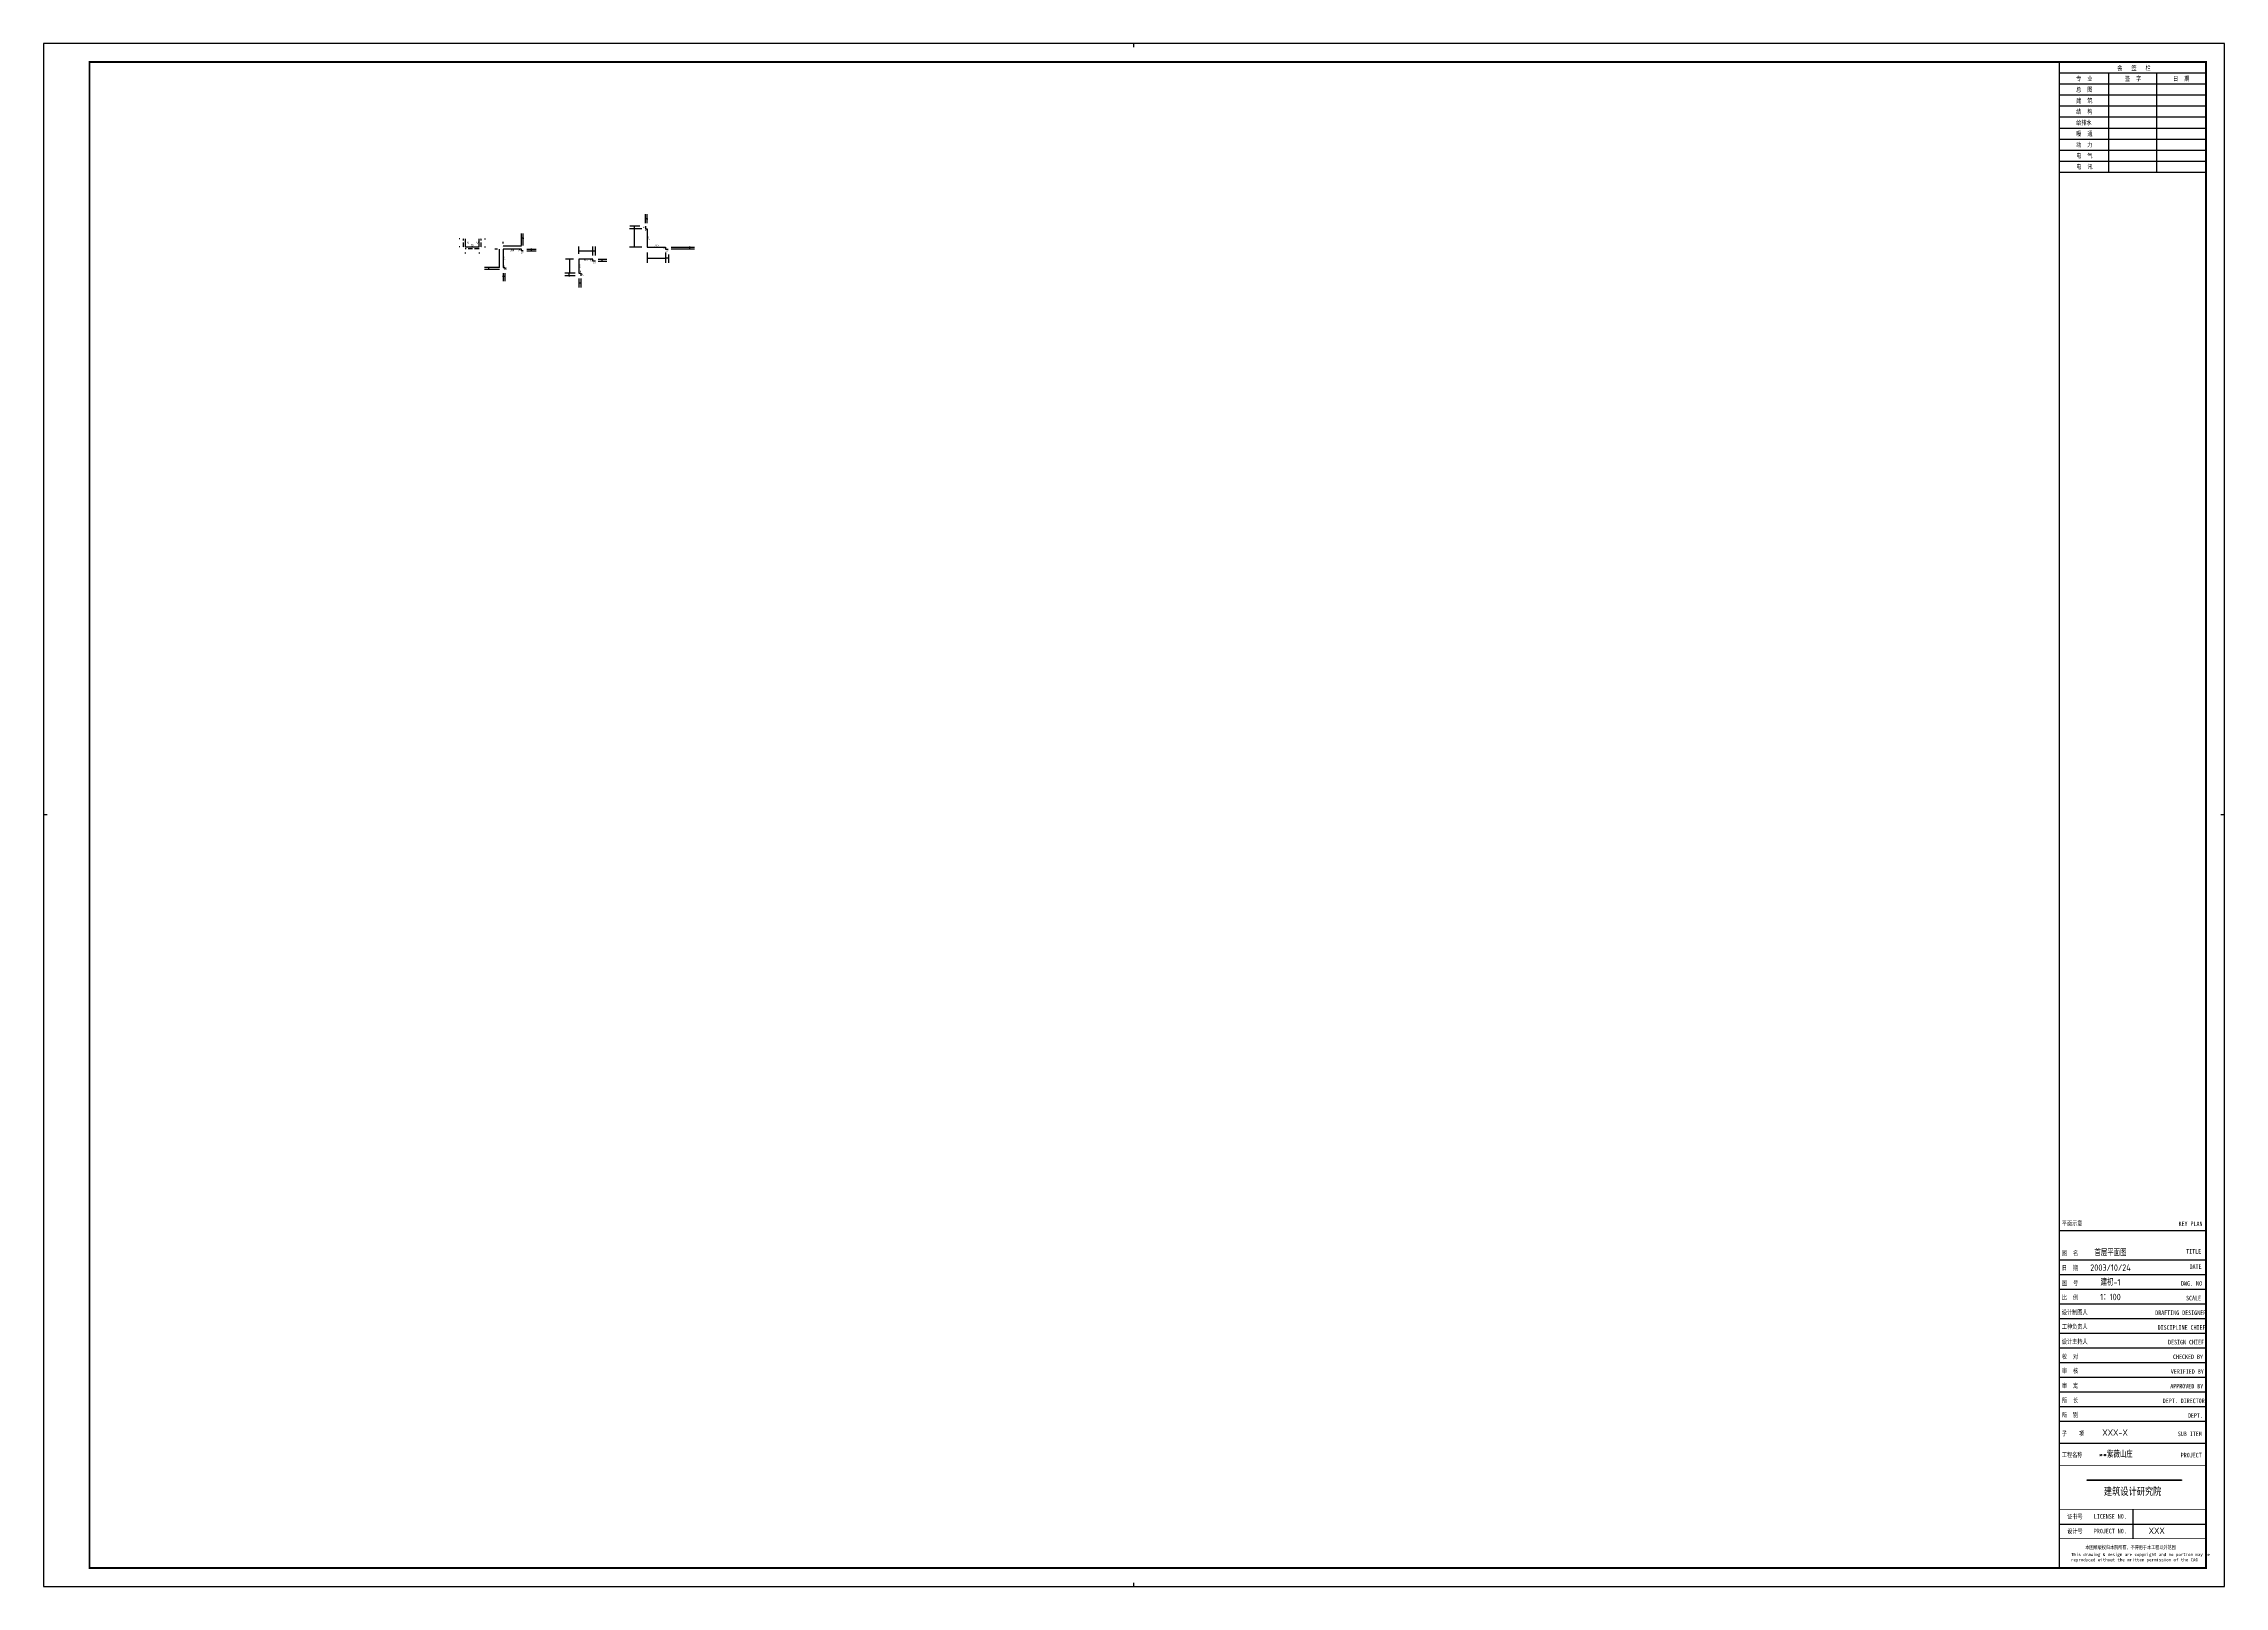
# Model space of a CAD drawing. Extents: x -30376 to 88524, y -28161 to 55939.
import ezdxf
from ezdxf.enums import TextEntityAlignment as Align

# ---------------------------------------------------------------- set-up
doc = ezdxf.new("R2010")
doc.units = 0
doc.header["$LTSCALE"] = 1000
doc.header["$MEASUREMENT"] = 0
doc.linetypes.add('DASH', pattern=[0.35, 0.25, -0.1])
doc.layers.add('PUB_TITLE', color=4, linetype='Continuous')
doc.styles.get("Standard").update_dxf_attribs({"font": 'gbenor.shx', "bigfont": 'gbcbig.shx'})
doc.styles.add('图框', font='')
doc.styles.get('图框').set_extended_font_data('SimSun')
doc.dimstyles.get("Standard").update_dxf_attribs({"dimscale": 100, "dimtxt": 3.5, "dimasz": 1, "dimexe": 2.5, "dimexo": 3, "dimgap": 1.5, "dimtad": 1, "dimdec": 0, "dimzin": 0, "dimdsep": 46, "dimtxsty": 'Standard', "dimblk": 'ARCHTICK', "dimcen": 0.09, "dimadec": 0, "dimazin": 0, "dimtfac": 1, "dimtdec": 0, "dimtix": 1, "dimtmove": 2, "dimatfit": 3, "dimfxl": 1, "dimtolj": 1, "dimtzin": 0, "dimarcsym": 0})

# ---------------------------------------------------------------- blocks, each defined once
blk = doc.blocks.new('$titleblk$00000167')
blk.add_hatch(color=256).paths.add_polyline_path([(-74.9, 58.1), (-74.9, 57.7), (-23.4, 57.7), (-23.4, 58.1)])
for p, q in [((-594.5, 839), (-594.5, 841)), ((-90, 825), (-10, 825)), ((-63, 771), (-63, 825)), ((-37, 825), (-37, 771)), ((-90, 819), (-10, 819)), ((-90, 813), (-10, 813)), ((-90, 807), (-10, 807)), ((-90, 801), (-10, 801)), ((-90, 795), (-10, 795)), ((-90, 789), (-10, 789)), ((-90, 783), (-10, 783)), ((-90, 777), (-10, 777)), ((-90, 771), (-10, 771)), ((-1187, 420.5), (-1189, 420.5)), ((0, 420.5), (-2, 420.5)), ((-90, 194), (-10, 194)), ((-90, 194), (-10, 194)), ((-90, 178), (-10, 178)), ((-90, 170), (-10, 170)), ((-90, 162), (-10, 162)), ((-90, 154), (-10, 154)), ((-90, 146), (-10, 146)), ((-90, 138), (-10, 138)), ((-90, 130), (-10, 130)), ((-90, 122), (-10, 122)), ((-90, 114), (-10, 114)), ((-90, 106), (-10, 106)), ((-90, 98), (-10, 98)), ((-90, 90), (-10, 90)), ((-90, 78), (-10, 78)), ((-50, 42), (-50, 26)), ((-90, 34), (-10, 34)), ((-594.5, 0), (-594.5, 2))]:
    blk.add_line(p, q)
for points in [[(-1189, 0), (0, 0), (0, 841), (-1189, 841)], [(-74.9, 58.1), (-23.4, 58.1), (-23.4, 57.7), (-74.9, 57.7)]]:
    blk.add_lwpolyline(points, close=True)
at = {"const_width": 1}
blk.add_lwpolyline([(-1164, 10), (-10, 10), (-10, 831), (-1164, 831)], close=True, dxfattribs=at)
for points, const_width in [([(-90, 831), (-90, 10)], 0.8), ([(-90, 831), (-90, 767)], 0.8), ([(-10, 767), (-10, 831), (-90, 831)], 0.8), ([(-90, 10), (-10, 10), (-10, 200)], 0.8), ([(-90, 66), (-10, 66)], 0.4), ([(-90, 42), (-10, 42)], 0.4), ([(-90, 26), (-10, 26)], 0.4)]:
    blk.add_lwpolyline(points, dxfattribs=dict(const_width=const_width))
at = {"style": '图框', "width": 0.8}
for s, height, p in [('专  业', 2.5, (-80.8, 820.7)), ('会   签   栏', 2.5, (-58.4, 826.5)), ('签  字', 2.5, (-54.2, 820.7)), ('日  期', 2.5, (-28, 820.7)), ('总  图', 2.5, (-80.8, 814.7)), ('建  筑', 2.5, (-80.8, 808.7)), ('结  构', 2.5, (-80.8, 802.7)), ('给排水', 2.5, (-80.8, 796.7)), ('动  力', 2.5, (-80.8, 784.7)), ('暖  通', 2.5, (-80.8, 790.7)), ('电  气', 2.5, (-80.8, 778.7)), ('电  讯', 2.5, (-80.8, 772.7)), ('平面示意', 2.5, (-88.6, 196.7)), ('KEY PLAN', 2.5, (-25, 196.4)), ('图  名', 2.5, (-88.6, 180.4)), ('TITLE', 2.5, (-20.8, 181.4)), ('图  号', 2.5, (-88.6, 164.1)), ('日  期', 2.5, (-88.6, 172.4)), ('DWG. NO', 2.5, (-23.6, 163.9)), ('DATE', 2.5, (-19, 173.1)), ('比  例', 2.5, (-88.6, 156.3)), ('SCALE', 2.5, (-20.9, 155.9)), ('设计制图人', 2.5, (-88.6, 148.2)), ('工种负责人', 2.5, (-88.6, 140.4)), ('DRAFTING DESIGNER', 2.5, (-37.7, 147.9)), ('设计主持人', 2.5, (-88.6, 132.2)), ('DISCIPLINE CHIEF', 2.5, (-36.4, 139.9)), ('DESIGN CHIEF', 2.5, (-30.7, 131.9)), ('校  对', 2.5, (-88.6, 124.1)), ('审  核', 2.5, (-88.6, 116.3)), ('CHECKED BY', 2.5, (-28, 123.9)), ('审  定', 2.5, (-88.6, 108.2)), ('APPROVED BY', 2.5, (-29.5, 107.9)), ('VERIFIED BY', 2.5, (-29.2, 115.9)), ('所  长', 2.5, (-88.6, 100.2)), ('所  别', 2.5, (-88.6, 92.3)), ('DEPT. DIRECTOR', 2.5, (-33.6, 99.9)), ('子    项', 2.5, (-88.6, 82.1)), ('SUB ITEM', 2.5, (-25.4, 81.9)), ('DEPT.', 2.5, (-19.9, 91.9)), ('工程名称', 2.5, (-88.6, 70.5)), ('PROJECT', 2.5, (-23.8, 70.3)), ('建筑设计研究院', 4, (-65.7, 49.8)), ('证书号', 2.5, (-85.7, 36.8)), ('LICENSE NO.', 2.5, (-71.2, 36.9)), ('设计号', 2.5, (-85.7, 28.9)), ('PROJECT NO.', 2.5, (-71.2, 28.9)), ('本图纸版权归本院所有，不得用于本工程以外范围', 2, (-75.8, 20.3))]:
    blk.add_text(s, height=height, dxfattribs=at).set_placement(p)
at = {"insert": (-83.6, 18.2), "char_height": 1.7, "width": 72.25, "attachment_point": 1, "style": '图框'}
blk.add_mtext('This drawing & design are copyright and no portion may be reproduced without the written permission of the CAG', dxfattribs=at)
at = {"flags": 4}
for tag, p in [('(扩展图名)', (-62.1, 184.1)), ('图名', (-62.1, 180.1)), ('图号', (-62.1, 164)), ('日期', (-62.1, 172)), ('比例', (-62.1, 156)), ('子项', (-59.6, 82.1)), ('工程名称', (-59.2, 70.2)), ('设计号', (-36.9, 28.6))]:
    blk.add_attdef(tag, text='', height=3.5, dxfattribs=at).set_placement(p, align=Align.CENTER)
for tag, p in [('设计人', (-64.8, 148.1)), ('负责人', (-64.7, 140.3)), ('主持人', (-64.7, 132.3)), ('校对人', (-64.3, 124.4)), ('审核人', (-64, 116.2)), ('审定人', (-64.2, 108)), ('所长', (-64.2, 99.8))]:
    blk.add_attdef(tag, p, '', height=3.5)
blk = doc.blocks.new('_ArchTick')
at = {"color": 0, "linetype": 'ByBlock', "const_width": 0.4}
blk.add_lwpolyline([(-0.5, -0.5), (0.5, 0.5)], dxfattribs=at)
blk = doc.blocks.new('*D6')
at = {"color": 0, "linetype": 'DASH', "lineweight": -2}
for p, q in [((-7686, 45305), (-7728, 45305)), ((-7478, 44855), (-7478, 45305)), ((-7686, 44855), (-7728, 44855))]:
    blk.add_line(p, q, dxfattribs=at)
at = {"layer": 'Defpoints', "color": 0}
for p in [(-7478, 45305), (-7386, 45305), (-7386, 44855)]:
    blk.add_point(p, dxfattribs=at)
at = {"color": 0, "lineweight": -2, "xscale": 30, "yscale": 30, "zscale": 30}
for p, rotation in [((-7478, 45305), 90), ((-7478, 44855), 270)]:
    blk.add_blockref('_ArchTick', p, dxfattribs=dict(at, rotation=rotation))
at = {"color": 0, "insert": (-7237, 45080), "char_height": 100, "attachment_point": 5, "rotation": 90}
blk.add_mtext('\\A1;45', dxfattribs=at)
blk = doc.blocks.new('*D7')
at = {"color": 0, "linetype": 'DASH', "lineweight": -2}
for p, q in [((-6636, 44745), (-7386, 44745)), ((-7386, 44555), (-7386, 44495)), ((-6636, 44555), (-6636, 44495))]:
    blk.add_line(p, q, dxfattribs=at)
at = {"layer": 'Defpoints', "color": 0}
for p in [(-7386, 44855), (-7386, 44745), (-6636, 44855)]:
    blk.add_point(p, dxfattribs=at)
at = {"color": 0, "lineweight": -2, "xscale": 30, "yscale": 30, "zscale": 30, "rotation": 180}
blk.add_blockref('_ArchTick', (-7386, 44745), dxfattribs=at)
at = {"color": 0, "lineweight": -2, "xscale": 30, "yscale": 30, "zscale": 30}
blk.add_blockref('_ArchTick', (-6636, 44745), dxfattribs=at)
at = {"color": 0, "insert": (-7011, 44945), "char_height": 100, "attachment_point": 5}
blk.add_mtext('\\A1;75', dxfattribs=at)
blk = doc.blocks.new('*D8')
at = {"color": 0, "linetype": 'DASH', "lineweight": -2}
for p, q in [((-6528, 44855), (-6528, 45305)), ((-6336, 45305), (-6278, 45305)), ((-6336, 44855), (-6278, 44855))]:
    blk.add_line(p, q, dxfattribs=at)
at = {"layer": 'Defpoints', "color": 0}
for p in [(-6636, 45305), (-6528, 45305), (-6636, 44855)]:
    blk.add_point(p, dxfattribs=at)
at = {"color": 0, "lineweight": -2, "xscale": 30, "yscale": 30, "zscale": 30}
for p, rotation in [((-6528, 45305), 90), ((-6528, 44855), 270)]:
    blk.add_blockref('_ArchTick', p, dxfattribs=dict(at, rotation=rotation))
at = {"color": 0, "insert": (-6728, 45080), "char_height": 100, "attachment_point": 5, "rotation": 90}
blk.add_mtext('\\A1;45', dxfattribs=at)
blk = doc.blocks.new('*D9')
at = {"color": 0, "lineweight": -2}
for p, q in [((-4329, 45338), (-4359, 45338)), ((-4329, 44935), (-4329, 45588)), ((-4229, 45338), (-4329, 45338)), ((-4229, 44935), (-4229, 45588)), ((-4229, 45338), (-4199, 45338))]:
    blk.add_line(p, q, dxfattribs=at)
at = {"layer": 'Defpoints', "color": 0}
for p in [(-4329, 45338), (-4329, 44635), (-4229, 44635)]:
    blk.add_point(p, dxfattribs=at)
at = {"color": 0, "lineweight": -2, "xscale": 30, "yscale": 30, "zscale": 30}
blk.add_blockref('_ArchTick', (-4329, 45338), dxfattribs=at)
at = {"color": 0, "lineweight": -2, "xscale": 30, "yscale": 30, "zscale": 30, "rotation": 180}
blk.add_blockref('_ArchTick', (-4229, 45338), dxfattribs=at)
at = {"color": 0, "insert": (-4279, 44564), "char_height": 100, "attachment_point": 5}
blk.add_mtext('\\A1;20', dxfattribs=at)
blk = doc.blocks.new('*D10')
at = {"color": 0, "lineweight": -2}
for p, q in [((-4029, 44735), (-3517, 44735)), ((-4029, 44635), (-3517, 44635)), ((-3767, 44735), (-3767, 44765)), ((-3767, 44635), (-3767, 44735)), ((-3767, 44635), (-3767, 44605))]:
    blk.add_line(p, q, dxfattribs=at)
at = {"layer": 'Defpoints', "color": 0}
for p in [(-4329, 44735), (-4329, 44635), (-3767, 44735)]:
    blk.add_point(p, dxfattribs=at)
at = {"color": 0, "lineweight": -2, "xscale": 30, "yscale": 30, "zscale": 30}
for p, rotation in [((-3767, 44735), 270), ((-3767, 44635), 90)]:
    blk.add_blockref('_ArchTick', p, dxfattribs=dict(at, rotation=rotation))
at = {"color": 0, "insert": (-4427, 44685), "char_height": 100, "attachment_point": 5, "rotation": 90}
blk.add_mtext('\\A1;20', dxfattribs=at)
blk = doc.blocks.new('*D11')
at = {"color": 0, "lineweight": -2}
for p, q in [((-5329, 45035), (-5329, 45141)), ((-4329, 44891), (-5329, 44891)), ((-4329, 45035), (-4329, 45141))]:
    blk.add_line(p, q, dxfattribs=at)
at = {"layer": 'Defpoints', "color": 0}
for p in [(-5329, 44891), (-5329, 44735), (-4329, 44735)]:
    blk.add_point(p, dxfattribs=at)
at = {"color": 0, "lineweight": -2, "xscale": 30, "yscale": 30, "zscale": 30, "rotation": 180}
blk.add_blockref('_ArchTick', (-5329, 44891), dxfattribs=at)
at = {"color": 0, "lineweight": -2, "xscale": 30, "yscale": 30, "zscale": 30}
blk.add_blockref('_ArchTick', (-4329, 44891), dxfattribs=at)
at = {"color": 0, "insert": (-4829, 44672), "char_height": 100, "attachment_point": 5}
blk.add_mtext('\\A1;200', dxfattribs=at)
blk = doc.blocks.new('*D12')
at = {"color": 0, "lineweight": -2}
for p, q in [((-5629, 44735), (-5776, 44735)), ((-5526, 43735), (-5526, 44735)), ((-5629, 43735), (-5776, 43735))]:
    blk.add_line(p, q, dxfattribs=at)
at = {"layer": 'Defpoints', "color": 0}
for p in [(-5526, 44735), (-5329, 44735), (-5329, 43735)]:
    blk.add_point(p, dxfattribs=at)
at = {"color": 0, "lineweight": -2, "xscale": 30, "yscale": 30, "zscale": 30}
for p, rotation in [((-5526, 44735), 90), ((-5526, 43735), 270)]:
    blk.add_blockref('_ArchTick', p, dxfattribs=dict(at, rotation=rotation))
at = {"color": 0, "insert": (-5245, 44235), "char_height": 100, "attachment_point": 5, "rotation": 90}
blk.add_mtext('\\A1;200', dxfattribs=at)
blk = doc.blocks.new('*D13')
at = {"color": 0, "lineweight": -2}
for p, q in [((-5329, 43237), (-5359, 43237)), ((-5329, 43435), (-5329, 42987)), ((-5229, 43237), (-5329, 43237)), ((-5229, 43435), (-5229, 42987)), ((-5229, 43237), (-5199, 43237))]:
    blk.add_line(p, q, dxfattribs=at)
at = {"layer": 'Defpoints', "color": 0}
for p in [(-5329, 43735), (-5329, 43237), (-5229, 43735)]:
    blk.add_point(p, dxfattribs=at)
at = {"color": 0, "lineweight": -2, "xscale": 30, "yscale": 30, "zscale": 30}
blk.add_blockref('_ArchTick', (-5329, 43237), dxfattribs=at)
at = {"color": 0, "lineweight": -2, "xscale": 30, "yscale": 30, "zscale": 30, "rotation": 180}
blk.add_blockref('_ArchTick', (-5229, 43237), dxfattribs=at)
at = {"color": 0, "insert": (-5279, 43809), "char_height": 100, "attachment_point": 5}
blk.add_mtext('\\A1;20', dxfattribs=at)
blk = doc.blocks.new('*D14')
at = {"color": 0, "lineweight": -2}
for p, q in [((-5529, 43735), (-6347, 43735)), ((-5529, 43635), (-6347, 43635)), ((-6097, 43735), (-6097, 43765)), ((-6097, 43635), (-6097, 43735)), ((-6097, 43635), (-6097, 43605))]:
    blk.add_line(p, q, dxfattribs=at)
at = {"layer": 'Defpoints', "color": 0}
for p in [(-6097, 43735), (-5229, 43735), (-5229, 43635)]:
    blk.add_point(p, dxfattribs=at)
at = {"color": 0, "lineweight": -2, "xscale": 30, "yscale": 30, "zscale": 30}
for p, rotation in [((-6097, 43735), 270), ((-6097, 43635), 90)]:
    blk.add_blockref('_ArchTick', p, dxfattribs=dict(at, rotation=rotation))
at = {"color": 0, "insert": (-5166, 43685), "char_height": 100, "attachment_point": 5, "rotation": 90}
blk.add_mtext('\\A1;20', dxfattribs=at)
blk = doc.blocks.new('*D15')
at = {"color": 0, "lineweight": -2}
for p, q in [((-440, 44627), (-470, 44627)), ((-440, 44381), (-440, 44877)), ((-290, 44627), (-440, 44627)), ((-290, 44381), (-290, 44877)), ((-290, 44627), (-260, 44627))]:
    blk.add_line(p, q, dxfattribs=at)
at = {"layer": 'Defpoints', "color": 0}
for p in [(-440, 44627), (-440, 44081), (-290, 44081)]:
    blk.add_point(p, dxfattribs=at)
at = {"color": 0, "lineweight": -2, "xscale": 30, "yscale": 30, "zscale": 30}
blk.add_blockref('_ArchTick', (-440, 44627), dxfattribs=at)
at = {"color": 0, "lineweight": -2, "xscale": 30, "yscale": 30, "zscale": 30, "rotation": 180}
blk.add_blockref('_ArchTick', (-290, 44627), dxfattribs=at)
at = {"color": 0, "insert": (-365, 43992), "char_height": 100, "attachment_point": 5}
blk.add_mtext('\\A1;30', dxfattribs=at)
blk = doc.blocks.new('*D16')
at = {"color": 0, "lineweight": -2}
for p, q in [((-140, 44181), (329, 44181)), ((-140, 44081), (329, 44081)), ((79, 44181), (79, 44211)), ((79, 44081), (79, 44181)), ((79, 44081), (79, 44051))]:
    blk.add_line(p, q, dxfattribs=at)
at = {"layer": 'Defpoints', "color": 0}
for p in [(-440, 44181), (-440, 44081), (79, 44181)]:
    blk.add_point(p, dxfattribs=at)
at = {"color": 0, "lineweight": -2, "xscale": 30, "yscale": 30, "zscale": 30}
for p, rotation in [((79, 44181), 270), ((79, 44081), 90)]:
    blk.add_blockref('_ArchTick', p, dxfattribs=dict(at, rotation=rotation))
at = {"color": 0, "insert": (-537, 44131), "char_height": 100, "attachment_point": 5, "rotation": 90}
blk.add_mtext('\\A1;20', dxfattribs=at)
blk = doc.blocks.new('*D17')
at = {"color": 0, "lineweight": -2}
for p, q in [((-1190, 44481), (-1190, 44882)), ((-440, 44632), (-1190, 44632)), ((-440, 44481), (-440, 44882))]:
    blk.add_line(p, q, dxfattribs=at)
at = {"layer": 'Defpoints', "color": 0}
for p in [(-1190, 44632), (-1190, 44181), (-440, 44181)]:
    blk.add_point(p, dxfattribs=at)
at = {"color": 0, "lineweight": -2, "xscale": 30, "yscale": 30, "zscale": 30, "rotation": 180}
blk.add_blockref('_ArchTick', (-1190, 44632), dxfattribs=at)
at = {"color": 0, "lineweight": -2, "xscale": 30, "yscale": 30, "zscale": 30}
blk.add_blockref('_ArchTick', (-440, 44632), dxfattribs=at)
at = {"color": 0, "insert": (-815, 44131), "char_height": 100, "attachment_point": 5}
blk.add_mtext('\\A1;150', dxfattribs=at)
blk = doc.blocks.new('*D18')
at = {"color": 0, "lineweight": -2}
for p, q in [((-1490, 44181), (-1929, 44181)), ((-1679, 43431), (-1679, 44181)), ((-1490, 43431), (-1929, 43431))]:
    blk.add_line(p, q, dxfattribs=at)
at = {"layer": 'Defpoints', "color": 0}
for p in [(-1679, 44181), (-1190, 44181), (-1190, 43431)]:
    blk.add_point(p, dxfattribs=at)
at = {"color": 0, "lineweight": -2, "xscale": 30, "yscale": 30, "zscale": 30}
for p, rotation in [((-1679, 44181), 90), ((-1679, 43431), 270)]:
    blk.add_blockref('_ArchTick', p, dxfattribs=dict(at, rotation=rotation))
at = {"color": 0, "insert": (-1144, 43806), "char_height": 100, "attachment_point": 5, "rotation": 90}
blk.add_mtext('\\A1;150', dxfattribs=at)
blk = doc.blocks.new('*D19')
at = {"color": 0, "lineweight": -2}
for p, q in [((-1190, 42889), (-1220, 42889)), ((-1190, 43131), (-1190, 42639)), ((-1090, 42889), (-1190, 42889)), ((-1090, 43131), (-1090, 42639)), ((-1090, 42889), (-1060, 42889))]:
    blk.add_line(p, q, dxfattribs=at)
at = {"layer": 'Defpoints', "color": 0}
for p in [(-1190, 43431), (-1190, 42889), (-1090, 43431)]:
    blk.add_point(p, dxfattribs=at)
at = {"color": 0, "lineweight": -2, "xscale": 30, "yscale": 30, "zscale": 30}
blk.add_blockref('_ArchTick', (-1190, 42889), dxfattribs=at)
at = {"color": 0, "lineweight": -2, "xscale": 30, "yscale": 30, "zscale": 30, "rotation": 180}
blk.add_blockref('_ArchTick', (-1090, 42889), dxfattribs=at)
at = {"color": 0, "insert": (-1140, 43519), "char_height": 100, "attachment_point": 5}
blk.add_mtext('\\A1;20', dxfattribs=at)
blk = doc.blocks.new('*D20')
at = {"color": 0, "lineweight": -2}
for p, q in [((-1390, 43431), (-1963, 43431)), ((-1390, 43281), (-1963, 43281)), ((-1713, 43431), (-1713, 43461)), ((-1713, 43281), (-1713, 43431)), ((-1713, 43281), (-1713, 43251))]:
    blk.add_line(p, q, dxfattribs=at)
at = {"layer": 'Defpoints', "color": 0}
for p in [(-1713, 43431), (-1090, 43431), (-1090, 43281)]:
    blk.add_point(p, dxfattribs=at)
at = {"color": 0, "lineweight": -2, "xscale": 30, "yscale": 30, "zscale": 30}
for p, rotation in [((-1713, 43431), 270), ((-1713, 43281), 90)]:
    blk.add_blockref('_ArchTick', p, dxfattribs=dict(at, rotation=rotation))
at = {"color": 0, "insert": (-1008, 43356), "char_height": 100, "attachment_point": 5, "rotation": 90}
blk.add_mtext('\\A1;30', dxfattribs=at)
blk = doc.blocks.new('*D21')
at = {"color": 0, "lineweight": -2}
for p, q in [((2135, 45994), (1581, 45994)), ((2135, 45844), (1581, 45844)), ((1831, 45994), (1831, 46024)), ((1831, 45994), (1831, 45844)), ((1831, 45844), (1831, 45814))]:
    blk.add_line(p, q, dxfattribs=at)
at = {"layer": 'Defpoints', "color": 0}
for p in [(1831, 45844), (2435, 45994), (2435, 45844)]:
    blk.add_point(p, dxfattribs=at)
at = {"color": 0, "lineweight": -2, "xscale": 30, "yscale": 30, "zscale": 30}
for p, rotation in [((1831, 45994), 270), ((1831, 45844), 90)]:
    blk.add_blockref('_ArchTick', p, dxfattribs=dict(at, rotation=rotation))
at = {"color": 0, "insert": (2347, 45919), "char_height": 100, "attachment_point": 5, "rotation": 90}
blk.add_mtext('\\A1;30', dxfattribs=at)
blk = doc.blocks.new('*D22')
at = {"color": 0, "lineweight": -2}
for p, q in [((2435, 46391), (2405, 46391)), ((2435, 46144), (2435, 46641)), ((2535, 46391), (2435, 46391)), ((2535, 46144), (2535, 46641)), ((2535, 46391), (2565, 46391))]:
    blk.add_line(p, q, dxfattribs=at)
at = {"layer": 'Defpoints', "color": 0}
for p in [(2435, 46391), (2435, 45844), (2535, 45844)]:
    blk.add_point(p, dxfattribs=at)
at = {"color": 0, "lineweight": -2, "xscale": 30, "yscale": 30, "zscale": 30}
blk.add_blockref('_ArchTick', (2435, 46391), dxfattribs=at)
at = {"color": 0, "lineweight": -2, "xscale": 30, "yscale": 30, "zscale": 30, "rotation": 180}
blk.add_blockref('_ArchTick', (2535, 46391), dxfattribs=at)
at = {"color": 0, "insert": (2485, 45776), "char_height": 100, "attachment_point": 5}
blk.add_mtext('\\A1;20', dxfattribs=at)
blk = doc.blocks.new('*D23')
at = {"color": 0, "lineweight": -2}
for p, q in [((2235, 45844), (1569, 45844)), ((1819, 45844), (1819, 44844)), ((2235, 44844), (1569, 44844))]:
    blk.add_line(p, q, dxfattribs=at)
at = {"layer": 'Defpoints', "color": 0}
for p in [(2535, 45844), (1819, 44844), (2535, 44844)]:
    blk.add_point(p, dxfattribs=at)
at = {"color": 0, "lineweight": -2, "xscale": 30, "yscale": 30, "zscale": 30}
for p, rotation in [((1819, 45844), 90), ((1819, 44844), 270)]:
    blk.add_blockref('_ArchTick', p, dxfattribs=dict(at, rotation=rotation))
at = {"color": 0, "insert": (2608, 45344), "char_height": 100, "attachment_point": 5, "rotation": 90}
blk.add_mtext('\\A1;200', dxfattribs=at)
blk = doc.blocks.new('*D24')
at = {"color": 0, "lineweight": -2}
for p, q in [((2535, 44544), (2535, 43991)), ((2535, 44241), (3535, 44241)), ((3535, 44544), (3535, 43991))]:
    blk.add_line(p, q, dxfattribs=at)
at = {"layer": 'Defpoints', "color": 0}
for p in [(2535, 44844), (3535, 44844), (3535, 44241)]:
    blk.add_point(p, dxfattribs=at)
at = {"color": 0, "lineweight": -2, "xscale": 30, "yscale": 30, "zscale": 30, "rotation": 180}
blk.add_blockref('_ArchTick', (2535, 44241), dxfattribs=at)
at = {"color": 0, "lineweight": -2, "xscale": 30, "yscale": 30, "zscale": 30}
blk.add_blockref('_ArchTick', (3535, 44241), dxfattribs=at)
at = {"color": 0, "insert": (3035, 44937), "char_height": 100, "attachment_point": 5}
blk.add_mtext('\\A1;200', dxfattribs=at)
blk = doc.blocks.new('*D25')
at = {"color": 0, "lineweight": -2}
for p, q in [((3835, 44844), (5105, 44844)), ((3835, 44744), (5105, 44744)), ((4855, 44844), (4855, 44874)), ((4855, 44744), (4855, 44844)), ((4855, 44744), (4855, 44714))]:
    blk.add_line(p, q, dxfattribs=at)
at = {"layer": 'Defpoints', "color": 0}
for p in [(3535, 44844), (3535, 44744), (4855, 44844)]:
    blk.add_point(p, dxfattribs=at)
at = {"color": 0, "lineweight": -2, "xscale": 30, "yscale": 30, "zscale": 30}
for p, rotation in [((4855, 44844), 270), ((4855, 44744), 90)]:
    blk.add_blockref('_ArchTick', p, dxfattribs=dict(at, rotation=rotation))
at = {"color": 0, "insert": (3463, 44794), "char_height": 100, "attachment_point": 5, "rotation": 90}
blk.add_mtext('\\A1;20', dxfattribs=at)
blk = doc.blocks.new('*D26')
at = {"color": 0, "lineweight": -2}
for p, q in [((3535, 44245), (3505, 44245)), ((3535, 44444), (3535, 43995)), ((3685, 44245), (3535, 44245)), ((3685, 44444), (3685, 43995)), ((3685, 44245), (3715, 44245))]:
    blk.add_line(p, q, dxfattribs=at)
at = {"layer": 'Defpoints', "color": 0}
for p in [(3535, 44744), (3535, 44245), (3685, 44744)]:
    blk.add_point(p, dxfattribs=at)
at = {"color": 0, "lineweight": -2, "xscale": 30, "yscale": 30, "zscale": 30}
blk.add_blockref('_ArchTick', (3535, 44245), dxfattribs=at)
at = {"color": 0, "lineweight": -2, "xscale": 30, "yscale": 30, "zscale": 30, "rotation": 180}
blk.add_blockref('_ArchTick', (3685, 44245), dxfattribs=at)
at = {"color": 0, "insert": (3610, 44669), "char_height": 100, "attachment_point": 5}
blk.add_mtext('\\A1;30', dxfattribs=at)

msp = doc.modelspace()

# ---------------------------------------------------------------- linework, layer by layer
for p, q in [((-7386.4, 45304.6), (-7386.4, 44854.6)), ((-6636.4, 44854.6), (-6636.4, 45304.6)), ((2434.8, 45993.6), (2434.8, 45843.6)), ((2434.8, 45843.6), (2534.8, 45843.6)), ((2534.8, 45843.6), (2534.8, 44843.6)), ((-7386.4, 44854.6), (-6636.4, 44854.6)), ((-4329, 44735), (-5329, 44735)), ((-5329, 44735), (-5329, 43735)), ((-4329, 44635), (-4329, 44735)), ((-4229, 44635), (-4329, 44635)), ((-440.4, 44180.7), (-1190.4, 44180.7)), ((-1190.4, 44180.7), (-1190.4, 43430.7)), ((-440.4, 44080.7), (-440.4, 44180.7)), ((-290.4, 44080.7), (-440.4, 44080.7)), ((2534.8, 44843.6), (3534.8, 44843.6)), ((3534.8, 44843.6), (3534.8, 44743.6)), ((3534.8, 44743.6), (3684.8, 44743.6)), ((-5329, 43735), (-5229, 43735)), ((-5229, 43735), (-5229, 43635)), ((-1190.4, 43430.7), (-1090.4, 43430.7)), ((-1090.4, 43430.7), (-1090.4, 43280.7))]:
    msp.add_line(p, q)

# ---------------------------------------------------------------- block references
at = {"layer": 'PUB_TITLE', "xscale": 100, "yscale": 100, "zscale": 100}
msp.add_blockref('$titleblk$00000167', (88523.9, -28160.5), dxfattribs=at).add_auto_attribs({'比例': '1：100', '图号': '建初-1', '日期': '2003/10/24', '图名': '首层平面图', '子项': 'XXX-X', '工程名称': '**紫薇山庄', '设计号': 'XXX'})

# ---------------------------------------------------------------- dimensions: what is measured, and where the dimension line sits
for base, p1, p2, angle, override, picture, middle in [((2434.8, 46391.1), (2534.8, 45843.6), (2434.8, 45843.6), 180, {"dimtxt": 1, "dimasz": 0.3, "dimlfac": 0.2}, '*D22', (2484.8, 45776.4)), ((-7477.8, 45304.6), (-7386.4, 44854.6), (-7386.4, 45304.6), 90, {"dimtxt": 1, "dimasz": 0.3, "dimtad": 3, "dimlfac": 0.1}, '*D6', (-7237, 45079.6)), ((-4329, 45338), (-4229, 44635), (-4329, 44635), 180, {"dimtxt": 1, "dimasz": 0.3, "dimlfac": 0.2}, '*D9', (-4279, 44563.6)), ((1819, 44843.6), (2534.8, 45843.6), (2534.8, 44843.6), 270, {"dimtxt": 1, "dimasz": 0.3, "dimlfac": 0.2}, '*D23', (2608.3, 45343.6)), ((1831.1, 45843.6), (2434.8, 45993.6), (2434.8, 45843.6), 270, {"dimtxt": 1, "dimasz": 0.3, "dimlfac": 0.2}, '*D21', (2347.3, 45918.6)), ((-5526.3, 44735), (-5329, 43735), (-5329, 44735), 90, {"dimtxt": 1, "dimasz": 0.3, "dimlfac": 0.2}, '*D12', (-5245.1, 44235)), ((-5329, 44890.8), (-4329, 44735), (-5329, 44735), 180, {"dimtxt": 1, "dimasz": 0.3, "dimlfac": 0.2}, '*D11', (-4829, 44671.6)), ((-3767.5, 44735), (-4329, 44635), (-4329, 44735), 90, {"dimtxt": 1, "dimasz": 0.3, "dimlfac": 0.2}, '*D10', (-4427.2, 44685)), ((-1678.8, 44180.7), (-1190.4, 43430.7), (-1190.4, 44180.7), 90, {"dimtxt": 1, "dimasz": 0.3, "dimlfac": 0.2}, '*D18', (-1143.9, 43805.7)), ((-1190.4, 44631.6), (-440.4, 44180.7), (-1190.4, 44180.7), 180, {"dimtxt": 1, "dimasz": 0.3, "dimlfac": 0.2}, '*D17', (-815.4, 44131.2)), ((78.6, 44180.7), (-440.4, 44080.7), (-440.4, 44180.7), 90, {"dimtxt": 1, "dimasz": 0.3, "dimlfac": 0.2}, '*D16', (-537.5, 44130.7)), ((-440.4, 44626.6), (-290.4, 44080.7), (-440.4, 44080.7), 180, {"dimtxt": 1, "dimasz": 0.3, "dimlfac": 0.2}, '*D15', (-365.4, 43992.1)), ((3534.8, 44241), (2534.8, 44843.6), (3534.8, 44843.6), 0, {"dimtxt": 1, "dimasz": 0.3, "dimlfac": 0.2}, '*D24', (3034.8, 44936.9)), ((4855.4, 44843.6), (3534.8, 44743.6), (3534.8, 44843.6), 90, {"dimtxt": 1, "dimasz": 0.3, "dimlfac": 0.2}, '*D25', (3462.7, 44793.6)), ((3534.8, 44245.1), (3684.8, 44743.6), (3534.8, 44743.6), 180, {"dimtxt": 1, "dimasz": 0.3, "dimlfac": 0.2}, '*D26', (3609.8, 44669)), ((-6096.9, 43735), (-5229, 43635), (-5229, 43735), 90, {"dimtxt": 1, "dimasz": 0.3, "dimlfac": 0.2}, '*D14', (-5166.2, 43685)), ((-5329, 43237.3), (-5229, 43735), (-5329, 43735), 180, {"dimtxt": 1, "dimasz": 0.3, "dimlfac": 0.2}, '*D13', (-5279, 43808.6)), ((-1713.3, 43430.7), (-1090.4, 43280.7), (-1090.4, 43430.7), 90, {"dimtxt": 1, "dimasz": 0.3, "dimlfac": 0.2}, '*D20', (-1008, 43355.7)), ((-1190.4, 42889.5), (-1090.4, 43430.7), (-1190.4, 43430.7), 180, {"dimtxt": 1, "dimasz": 0.3, "dimlfac": 0.2}, '*D19', (-1140.4, 43518.6))]:
    dim = msp.add_linear_dim(base=base, p1=p1, p2=p2, angle=angle, dimstyle='Standard', override=override)
    dim.commit()
    dim.dimension.update_dxf_attribs({"geometry": picture, "text_midpoint": middle, "dimtype": 161})
for p2, distance, picture, middle in [((-6636.4, 45304.6), -108.1, '*D8', (-6728.3, 45079.6)), ((-7386.4, 44854.6), 110.1, '*D7', (-7011.4, 44944.5))]:
    dim = msp.add_aligned_dim(p1=(-6636.4, 44854.6), p2=p2, distance=distance, dimstyle='Standard', override={"dimtxt": 1, "dimasz": 0.3, "dimlfac": 0.1})
    dim.commit()
    dim.dimension.update_dxf_attribs({"geometry": picture, "text_midpoint": middle})

doc.saveas('drawing.dxf')
